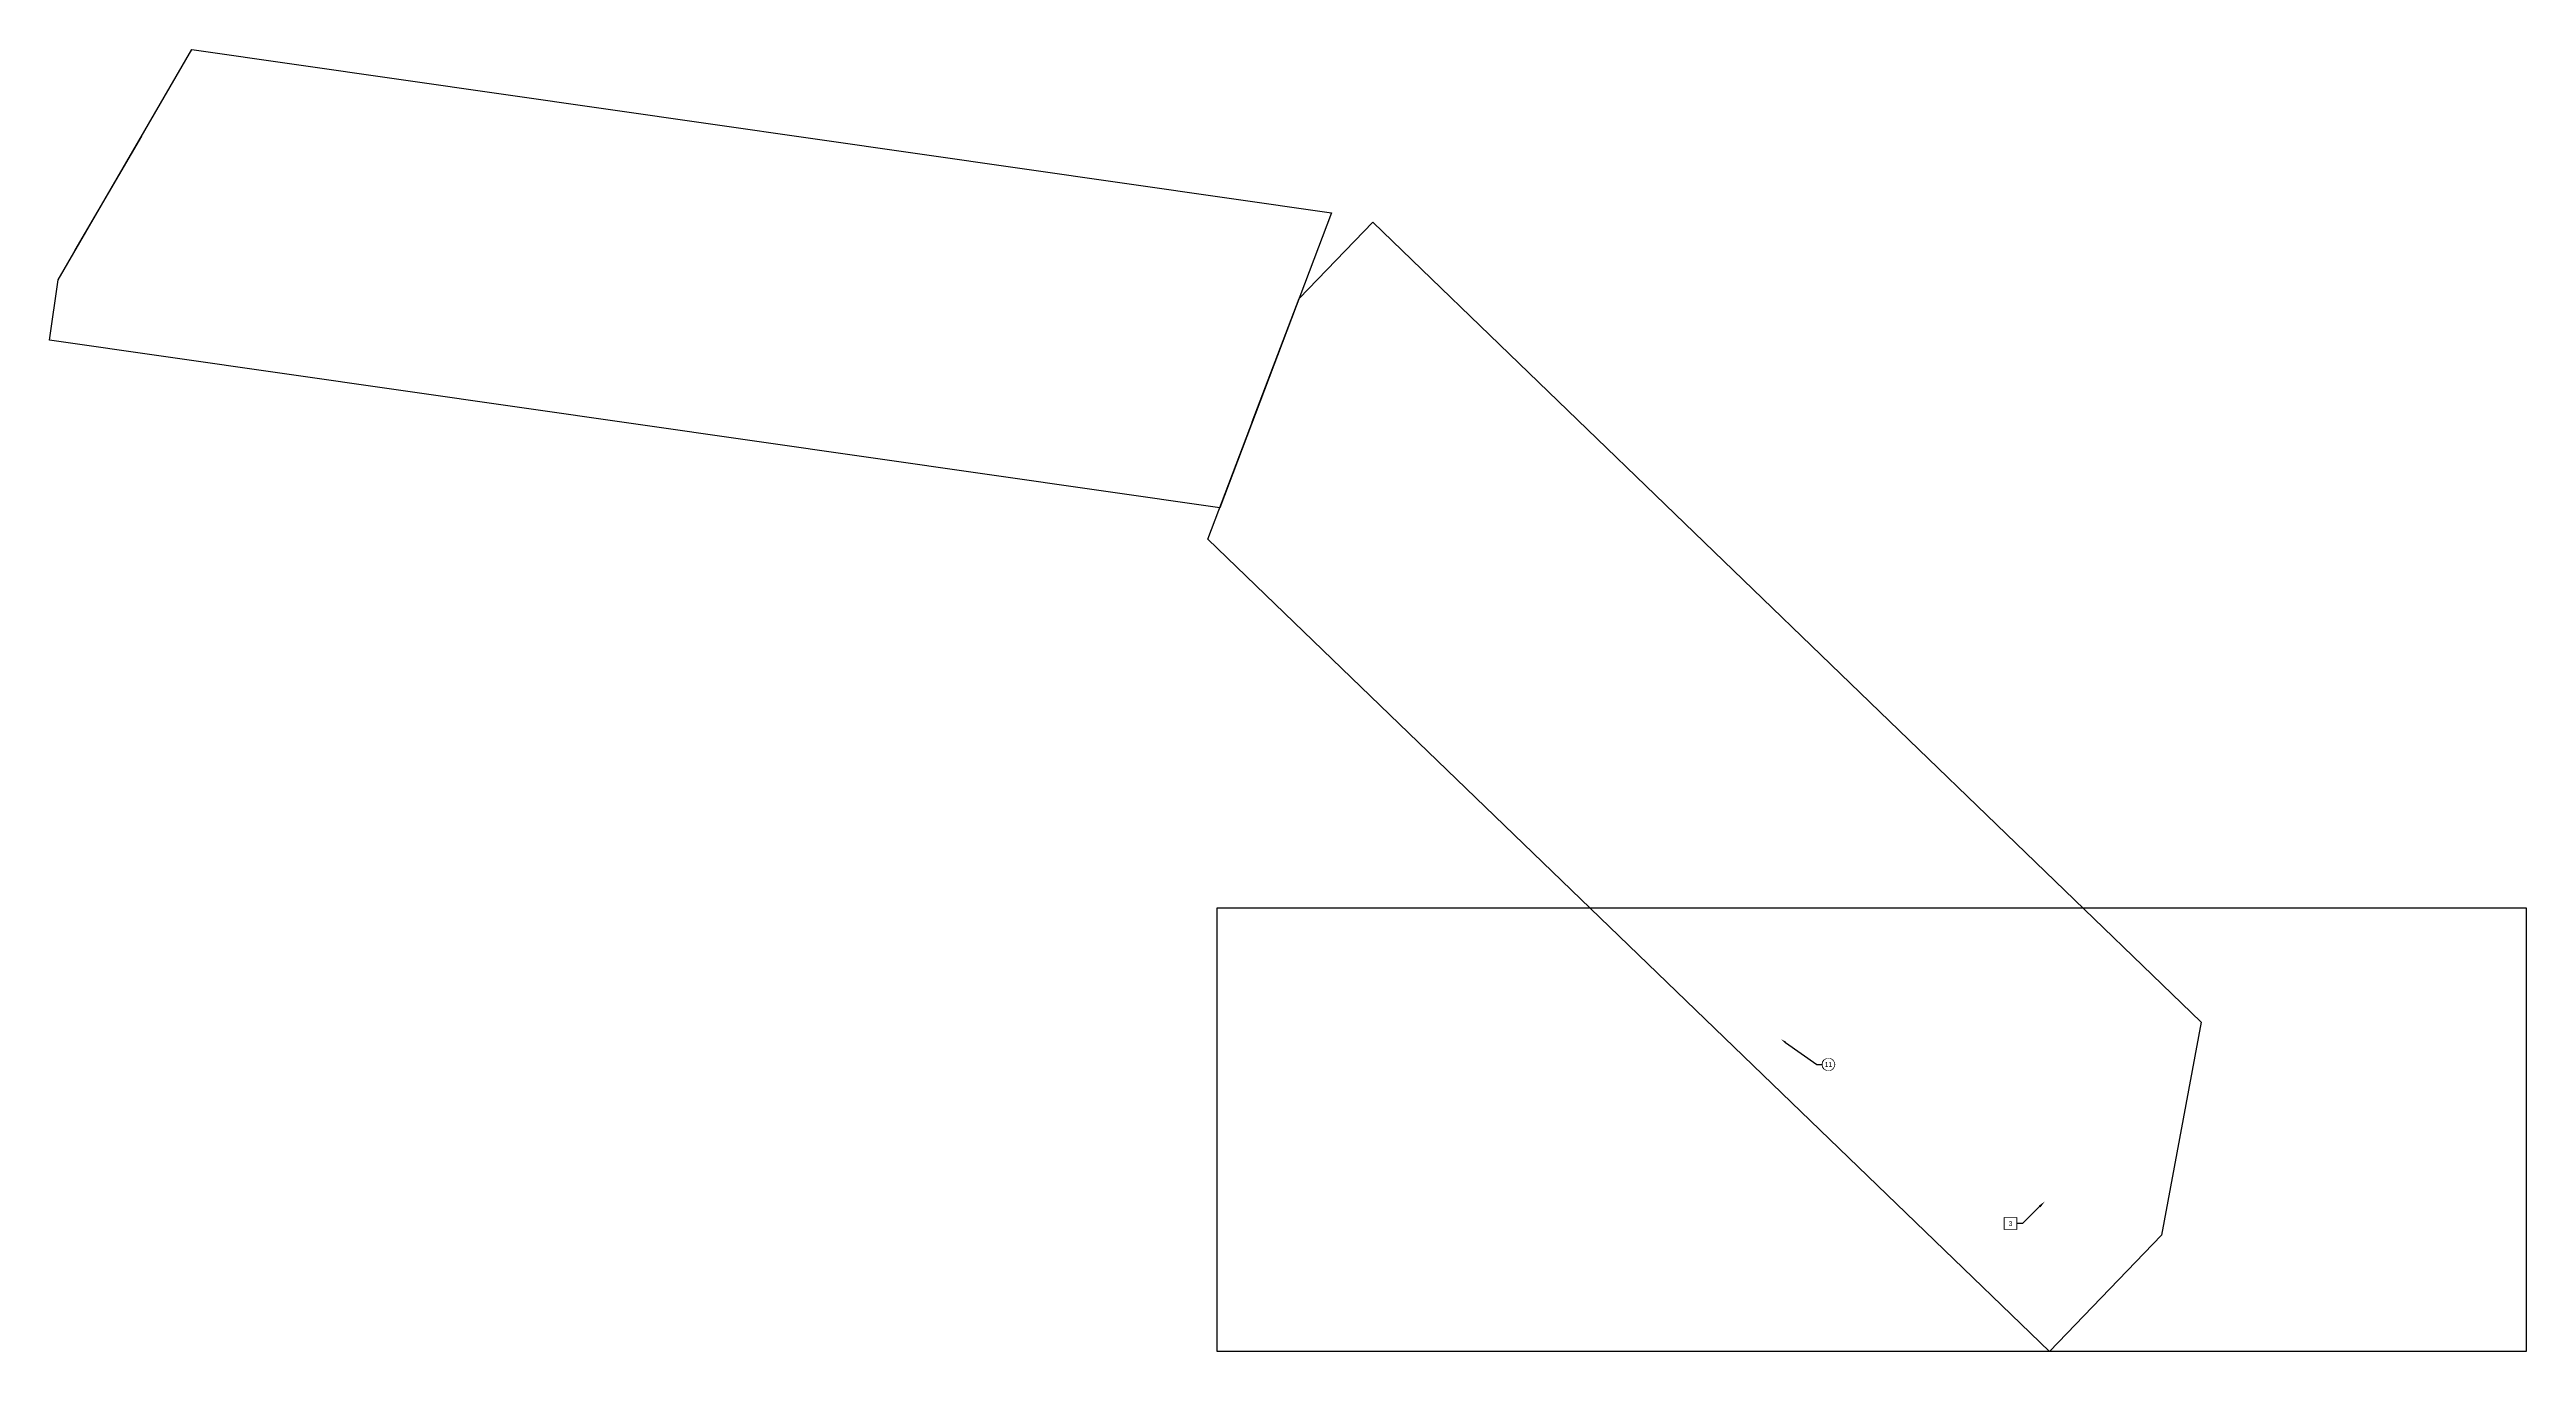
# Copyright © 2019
# Model space of a CAD drawing. Header units: feet. Extents: x 587216 to 589279, y 1029711 to 1030796.
import ezdxf
from ezdxf import colors
from ezdxf.entities.mleader import LeaderData, LeaderLine
from ezdxf.enums import TextEntityAlignment as Align
from ezdxf.math import Vec2, Vec3

# ---------------------------------------------------------------- set-up
doc = ezdxf.new("R2010")
doc.units = ezdxf.units.FT
doc.header["$MEASUREMENT"] = 0
doc.set_wipeout_variables(frame=1)
doc.layers.get('0').update_dxf_attribs({"color": 30})
doc.layers.add('C-LABEL', color=4, linetype='Continuous')
doc.layers.add('C-MATCHLINE', color=251, linetype='Continuous')
doc.layers.add('VP', color=7, linetype='Continuous', plot=False)
doc.styles.add('ARIAL', font='arial.ttf')
doc.styles.get("Standard").update_dxf_attribs({"font": 'SIMPLEX.SHX'})

# ---------------------------------------------------------------- blocks, each defined once
blk = doc.blocks.new('KN-CIRC')
at = {"linetype": 'ByBlock', "transparency": 16777216}
blk.add_circle((0, 0), 0.125, dxfattribs=at)
at = {"transparency": 16777216, "style": 'ARIAL'}
blk.add_attdef('KN', text='', height=0.1, dxfattribs=at).set_placement((0, 0), align=Align.MIDDLE)
at = {"transparency": 16777216}
blk.add_wipeout([(0.047, -0.114), (0.068, -0.102), (0.087, -0.087), (0.102, -0.068), (0.114, -0.047), (0.121, -0.024), (0.123, 0), (0.121, 0.024), (0.114, 0.047), (0.102, 0.068), (0.087, 0.087), (0.068, 0.102), (0.047, 0.114), (0.024, 0.121), (0, 0.123), (-0.024, 0.121), (-0.047, 0.114), (-0.068, 0.102), (-0.087, 0.087), (-0.102, 0.068), (-0.114, 0.047), (-0.121, 0.024), (-0.123, 0), (-0.121, -0.024), (-0.114, -0.047), (-0.102, -0.068), (-0.087, -0.087), (-0.068, -0.102), (-0.047, -0.114), (-0.024, -0.121), (0, -0.123), (0.024, -0.121)], dxfattribs=at)
blk = doc.blocks.new('KN-SQ')
at = {"transparency": 16777216}
blk.add_lwpolyline([(-1, -1), (-1, -0.75), (-0.75, -0.75), (-0.75, -1)], close=True, dxfattribs=at)
at = {"transparency": 16777216, "style": 'ARIAL'}
blk.add_attdef('KN', text='', height=0.1, dxfattribs=at).set_placement((-0.875, -0.875), align=Align.MIDDLE_CENTER)
at = {"transparency": 16777216}
blk.add_wipeout([(-0.9975, -0.9975), (-0.9975, -0.7525), (-0.7525, -0.7525), (-0.7525, -0.9975)], dxfattribs=at)

msp = doc.modelspace()

# ---------------------------------------------------------------- linework, layer by layer
at = {"layer": 'C-MATCHLINE'}
for p, q in [((587237.1, 1030628.5), (587292.4, 1030723.6)), ((588217.5, 1030485.5), (588256.5, 1030588.3))]:
    msp.add_line(p, q, dxfattribs=at)
at = {"layer": 'VP', "elevation": 1000, "flags": 128}
msp.add_lwpolyline([(588190.4, 1030414), (587215.6, 1030553.5), (587222.9, 1030603.9), (587334.2, 1030795.7), (588283.6, 1030659.8)], close=True, dxfattribs=at)
msp.add_lwpolyline([(588190.4, 1030414), (587215.6, 1030553.5), (587222.9, 1030603.9), (587334.2, 1030795.7), (588283.6, 1030659.8)], close=True, dxfattribs=at)
msp.add_lwpolyline([(588190.4, 1030414), (587215.6, 1030553.5), (587222.9, 1030603.9), (587334.2, 1030795.7), (588283.6, 1030659.8)], close=True, dxfattribs=at)
msp.add_lwpolyline([(588190.4, 1030414), (587215.6, 1030553.5), (587222.9, 1030603.9), (587334.2, 1030795.7), (588283.6, 1030659.8)], close=True, dxfattribs=at)
msp.add_lwpolyline([(588190.4, 1030414), (587215.6, 1030553.5), (587222.9, 1030603.9), (587334.2, 1030795.7), (588283.6, 1030659.8)], close=True, dxfattribs=at)
msp.add_lwpolyline([(588190.4, 1030414), (587215.6, 1030553.5), (587222.9, 1030603.9), (587334.2, 1030795.7), (588283.6, 1030659.8)], close=True, dxfattribs=at)
at = {"layer": 'VP'}
for points, elevation in [([(588317.8, 1030651.8), (589007.9, 1029985.6), (588974.8, 1029808.1), (588881.4, 1029711.3), (588180.5, 1030387.9), (588256.5, 1030588.3)], 1000), ([(588317.8, 1030651.8), (589007.9, 1029985.6), (588974.8, 1029808.1), (588881.4, 1029711.3), (588180.5, 1030387.9), (588256.5, 1030588.3)], 1000), ([(588317.8, 1030651.8), (589007.9, 1029985.6), (588974.8, 1029808.1), (588881.4, 1029711.3), (588180.5, 1030387.9), (588256.5, 1030588.3)], 1000), ([(588317.8, 1030651.8), (589007.9, 1029985.6), (588974.8, 1029808.1), (588881.4, 1029711.3), (588180.5, 1030387.9), (588256.5, 1030588.3)], 1000), ([(588187.9, 1029711.6), (589278.8, 1029711.6), (589278.8, 1030080.4), (588187.9, 1030080.4)], 1125), ([(588187.9, 1029711.6), (589278.8, 1029711.6), (589278.8, 1030080.4), (588187.9, 1030080.4)], 1125), ([(588187.9, 1029711.6), (589278.8, 1029711.6), (589278.8, 1030080.4), (588187.9, 1030080.4)], 1125)]:
    msp.add_lwpolyline(points, close=True, dxfattribs=dict(at, elevation=elevation))

# ---------------------------------------------------------------- leaders
at = {"layer": 'C-LABEL'}
ml = msp.add_multileader_block('Standard', dxfattribs=at)
ml.set_content('KN-CIRC', color=256, scale=40)
ml.set_attribute('KN', '11', width=0)
ml.set_leader_properties(color=256)
ml.build(insert=Vec2(0, 0))
ml.multileader.update_dxf_attribs({"dogleg_length": 0.12, "arrow_head_size": 4.8, "scale": 40})
ctx = ml.context
ctx.base_point, ctx.scale, ctx.char_height, ctx.arrow_head_size, ctx.landing_gap_size, ctx.plane_origin = Vec3(588692.4, 1029950.3), 40, 3.2, 4.8, 1.6, Vec3(588657.8, 1029971.4)
notes = []
notes.append((ctx, [(0, (1, 1, 0), (588687.6, 1029950.3), (1, 0), 4.8, [(0, [(588657.8, 1029971.4)], 0, [])])]))
ctx.block.insert = Vec3(588697.4, 1029950.3)
ml = msp.add_multileader_block('Standard', dxfattribs=at)
ml.set_content('KN-SQ', color=256, scale=40)
ml.set_attribute('KN', '3', width=0)
ml.set_leader_properties(color=256)
ml.build(insert=Vec2(0, 0))
ml.multileader.update_dxf_attribs({"dogleg_length": 0.12, "arrow_head_size": 6, "scale": 40})
ctx = ml.context
ctx.base_point, ctx.scale, ctx.char_height, ctx.arrow_head_size, ctx.landing_gap_size, ctx.plane_origin = Vec3(588844.1, 1029817.8), 40, 3.2, 6, 1.6, Vec3(588877.6, 1029836.2)
notes.append((ctx, [(0, (1, 1, 0), (588858.9, 1029817.8), (-1, 0), 4.8, [(0, [(588877.6, 1029836.2)], 0, [])])]))
ctx.block.insert = Vec3(588884.1, 1029852.8)
for ctx, leaders in notes:
    for number, flags, end, landing, length, lines in leaders:
        leader = LeaderData()
        leader.index, (leader.has_last_leader_line, leader.has_dogleg_vector, leader.attachment_direction) = number, flags
        leader.last_leader_point, leader.dogleg_vector, leader.dogleg_length = Vec3(end), Vec3(landing), length
        for number, points, colour, breaks in lines:
            line = LeaderLine()
            line.index, line.vertices, line.color, line.breaks = number, Vec3.list(points), colors.encode_raw_color(colour), breaks
            leader.lines.append(line)
        ctx.leaders.append(leader)

doc.saveas('drawing.dxf')
